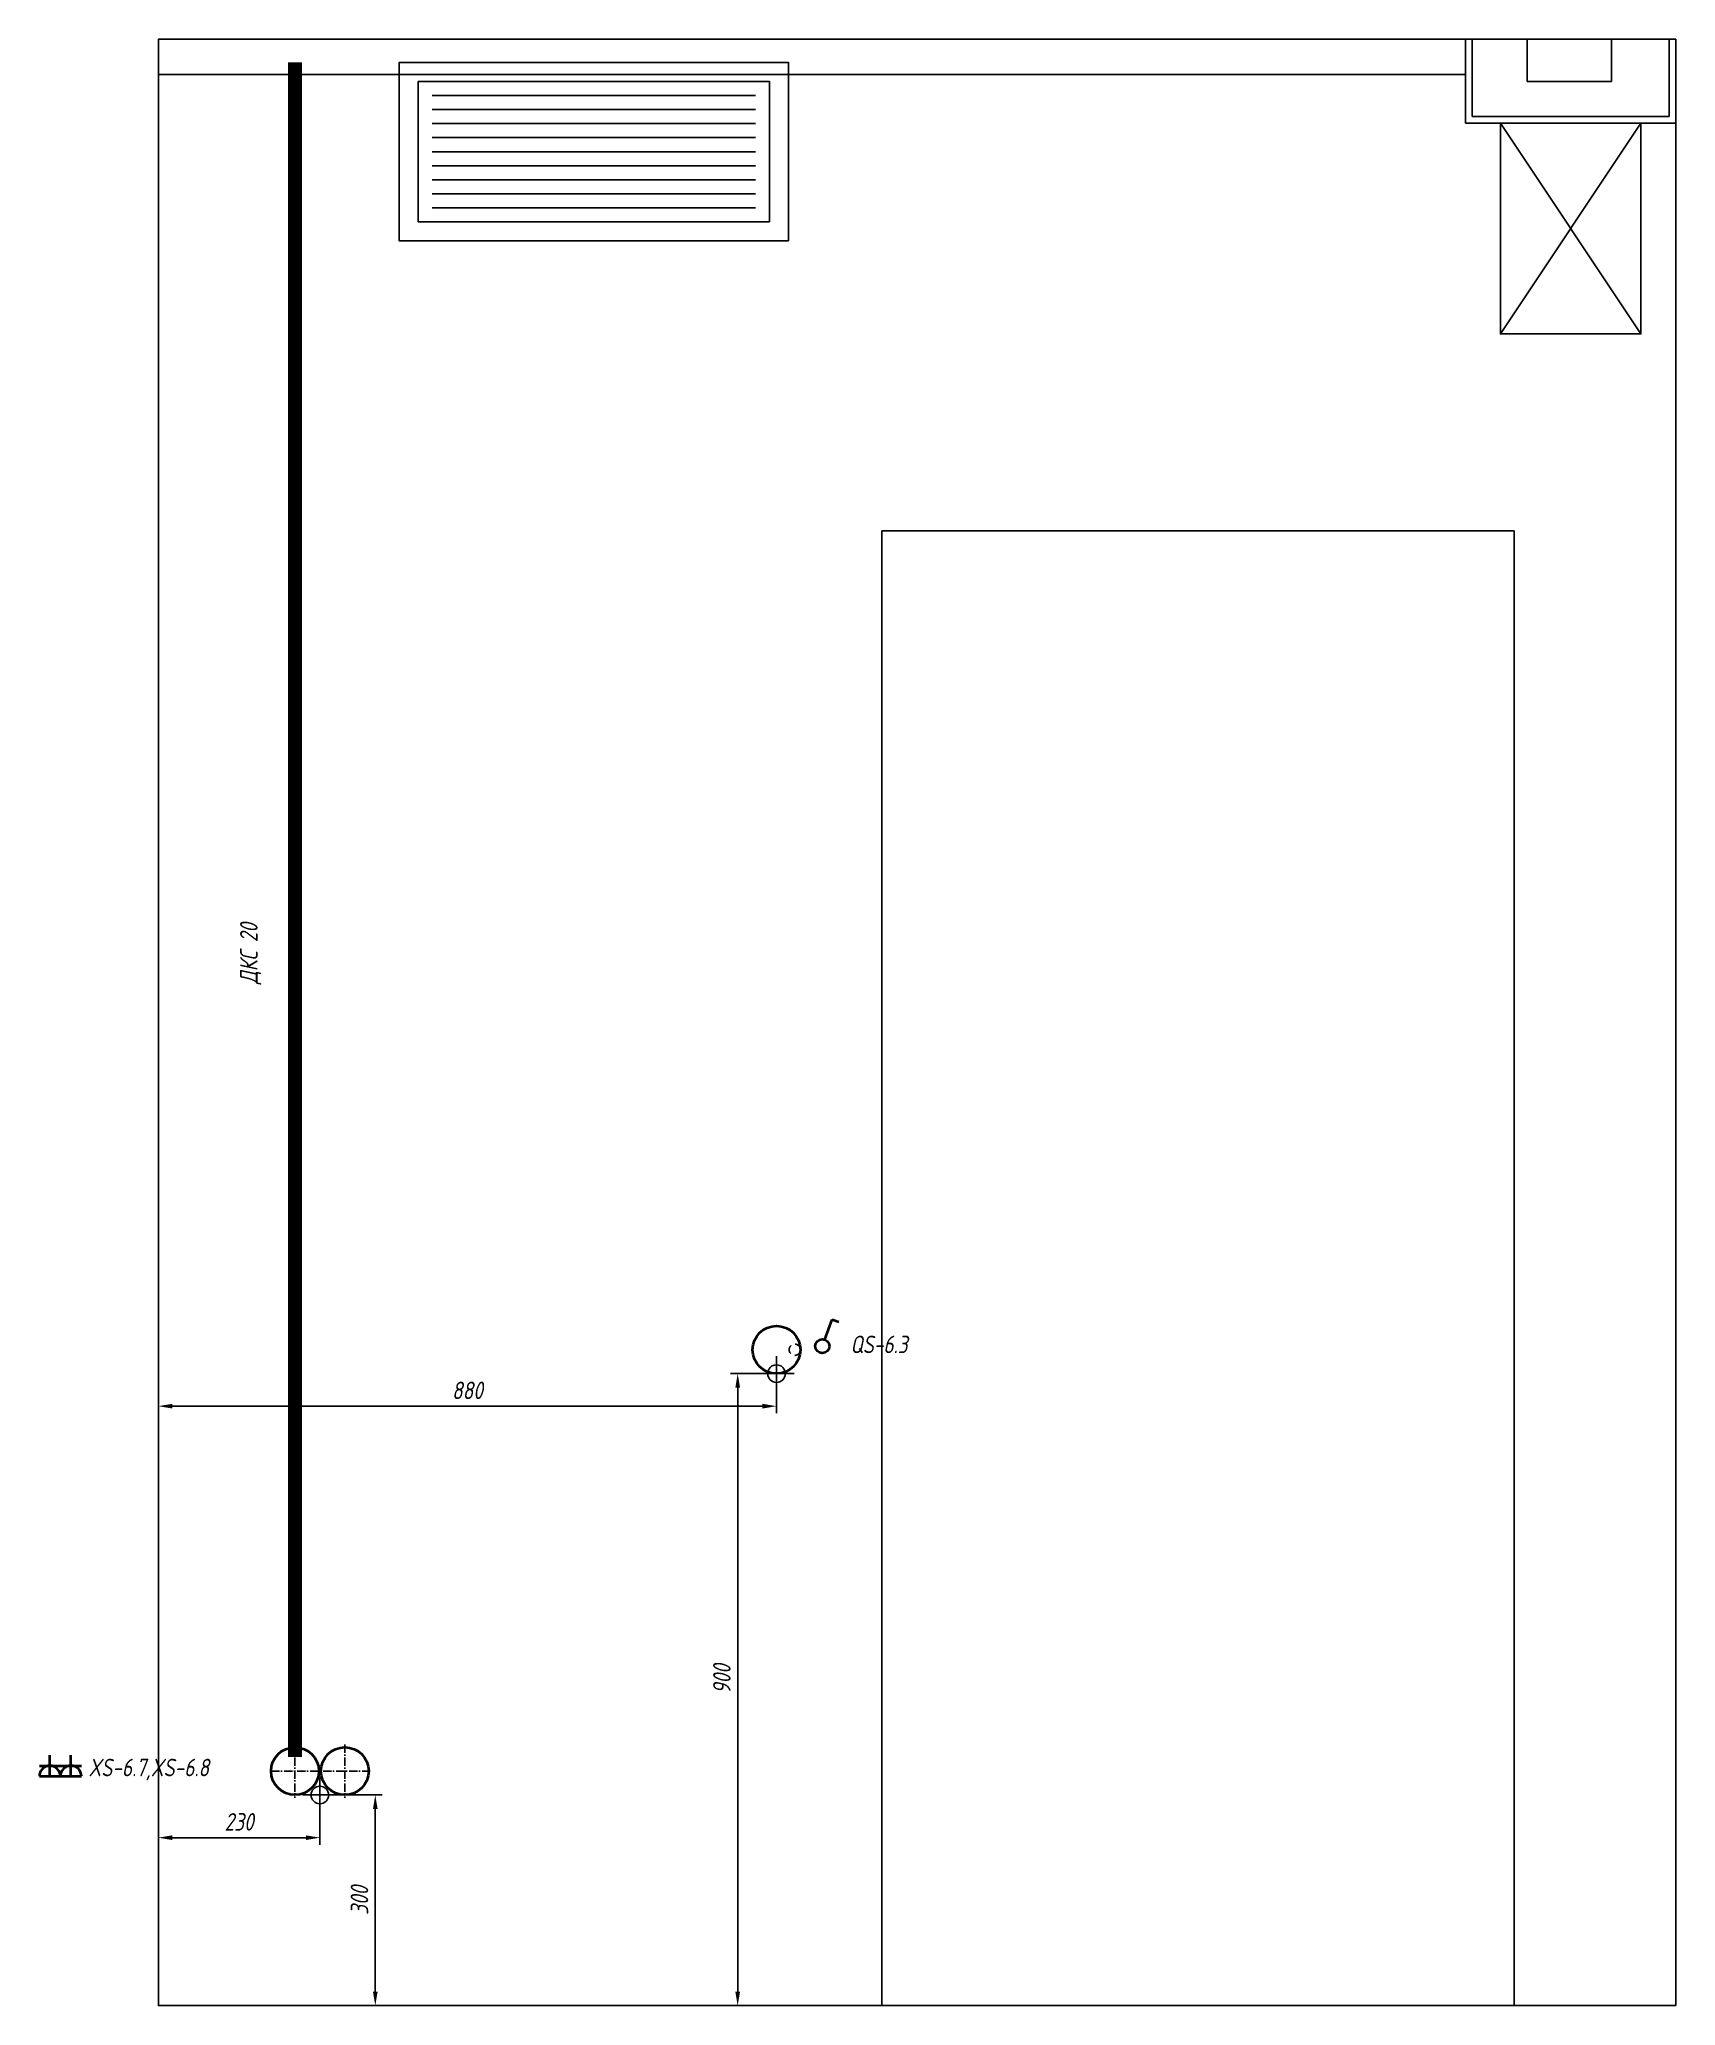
# Model space of a CAD drawing. Header units: millimetres. Extents: x -36498 to 56557, y -58468 to 154.
# Drawn here: x 1983 to 4313, y -44400 to -41600 of the extents above; entities that cross this region are included whole.
import ezdxf

# ---------------------------------------------------------------- set-up
doc = ezdxf.new("R2010")
doc.units = ezdxf.units.MM
doc.header["$PDMODE"] = 34
doc.header["$PDSIZE"] = 25
doc.linetypes.add('ACAD_ISO10W100', pattern=[18.5, 12, -3, 0.5, -3])
doc.linetypes.add('DASHED', pattern=[19.05, 12.7, -6.35])
for name, color, linetype in [('01 Черновое', 7, 'Continuous'), ('02 ОВиК', 7, 'Continuous'), ('02 Розетки', 7, 'Continuous'), ('03 Потолок', 7, 'Continuous'), ('04 Лючки', 7, 'Continuous'), ('04 Освещение', 7, 'Continuous'), ('11 Привязка размеры', 7, 'Continuous')]:
    doc.layers.add(name, color=color, linetype=linetype)
doc.styles.get("Standard").update_dxf_attribs({"font": 'Ubuntu-R.ttf'})
doc.styles.add('ГОСТ-ISOCPEUR', font='isocpeui.ttf', dxfattribs={"width": 0.8})
doc.dimstyles.new('ISO-25', dxfattribs={"dimtxt": 2.5, "dimasz": 2.5, "dimexe": 1.25, "dimexo": 0.625, "dimtad": 1, "dimtxsty": 'Standard', "dimcen": 2.5, "dimadec": 0, "dimazin": 0, "dimtfac": 1, "dimtmove": 0, "dimatfit": 3, "dimfxl": 1, "dimarcsym": 0})

msp = doc.modelspace()

# ---------------------------------------------------------------- texts
at = {"layer": '02 Розетки', "linetype": 'Continuous', "style": 'ГОСТ-ISOCPEUR', "width": 0.8}
msp.add_text('XS-6.7,XS-6.8', height=25, dxfattribs=at).set_placement((2053.4, -44073.1))
at = {"layer": '02 Розетки', "color": 1, "insert": (2299.3, -42944.9), "char_height": 25, "width": 270.313, "attachment_point": 7, "rotation": 90, "style": 'ГОСТ-ISOCPEUR'}
msp.add_mtext('{ДКС 20}', dxfattribs=at)
at = {"layer": '04 Освещение', "linetype": 'Continuous', "style": 'ГОСТ-ISOCPEUR', "width": 0.8}
msp.add_text('QS-6.3', height=25, dxfattribs=at).set_placement((3138, -43470.6))

# ---------------------------------------------------------------- blocks, each defined once
blk = doc.blocks.new('АП 500х200')
at = {"color": 0, "lineweight": -2}
for p, q in [((-507, 207), (-47, 207)), ((-507, 187), (-47, 187)), ((-507, 167), (-47, 167)), ((-507, 147), (-47, 147)), ((-507, 127), (-47, 127)), ((-507, 107), (-47, 107)), ((-507, 87), (-47, 87)), ((-507, 67), (-47, 67)), ((-507, 47), (-47, 47))]:
    blk.add_line(p, q, dxfattribs=at)
for points in [[(-554, 0), (-554, 254), (0, 254), (0, 0)], [(-527, 27), (-527, 227), (-27, 227), (-27, 27)]]:
    blk.add_lwpolyline(points, close=True, dxfattribs=at)
blk = doc.blocks.new('кнопка 1')
at = {"color": 0, "lineweight": -2}
for p, q in [((0.35, 0.94), (1.39, 3.78)), ((1.39, 3.78), (2.34, 3.45))]:
    blk.add_line(p, q, dxfattribs=at)
blk.add_circle((0, 0), 1, dxfattribs=at)
blk = doc.blocks.new('розетка скрытая трехполюсная')
at = {"color": 0, "lineweight": -2}
for p, q in [((0, 0), (0, 3)), ((-1.5, 1.5), (1.5, 1.5)), ((-1.5, 0), (1.5, 0))]:
    blk.add_line(p, q, dxfattribs=at)
blk.add_arc((0, 0), 1.5, 0, 180, dxfattribs=at)
blk = doc.blocks.new('*D182')
at = {"layer": '11 Привязка размеры', "color": 0, "lineweight": -2, "transparency": 16777216}
for p, q in [((2152.8, -44099.7), (2152.8, -44170.5)), ((2382.8, -44099.7), (2382.8, -44170.5)), ((2362.8, -44160.5), (2172.8, -44160.5))]:
    blk.add_line(p, q, dxfattribs=at)
at = {"layer": '11 Привязка размеры', "color": 0, "transparency": 16777216}
for points in [[(2172.8, -44157.2), (2172.8, -44163.9), (2152.8, -44160.5)], [(2362.8, -44163.9), (2362.8, -44157.2), (2382.8, -44160.5)]]:
    blk.add_solid(points, dxfattribs=at)
at = {"layer": 'Defpoints', "color": 0, "transparency": 16777216}
for p in [(2152.8, -44099.7), (2382.8, -44099.7), (2152.8, -44160.5)]:
    blk.add_point(p, dxfattribs=at)
at = {"layer": '11 Привязка размеры', "color": 0, "transparency": 16777216, "insert": (2267.8, -44138), "char_height": 25, "attachment_point": 5, "style": 'ГОСТ-ISOCPEUR'}
blk.add_mtext('230', dxfattribs=at)
blk = doc.blocks.new('*D183')
at = {"layer": '11 Привязка размеры', "color": 0, "lineweight": -2, "transparency": 16777216}
for p, q in [((2152.8, -43499.7), (2152.8, -43556.1)), ((3032.8, -43499.7), (3032.8, -43556.1)), ((3012.8, -43546.1), (2172.8, -43546.1))]:
    blk.add_line(p, q, dxfattribs=at)
at = {"layer": '11 Привязка размеры', "color": 0, "transparency": 16777216}
for points in [[(2172.8, -43542.7), (2172.8, -43549.4), (2152.8, -43546.1)], [(3012.8, -43549.4), (3012.8, -43542.7), (3032.8, -43546.1)]]:
    blk.add_solid(points, dxfattribs=at)
at = {"layer": 'Defpoints', "color": 0, "transparency": 16777216}
for p in [(2152.8, -43499.7), (3032.8, -43499.7), (2152.8, -43546.1)]:
    blk.add_point(p, dxfattribs=at)
at = {"layer": '11 Привязка размеры', "color": 0, "transparency": 16777216, "insert": (2592.8, -43523.6), "char_height": 25, "attachment_point": 5, "style": 'ГОСТ-ISOCPEUR'}
blk.add_mtext('880', dxfattribs=at)
blk = doc.blocks.new('*D184')
at = {"layer": '11 Привязка размеры', "color": 0, "lineweight": -2, "transparency": 16777216}
for p, q in [((3032.8, -43499.7), (2967.5, -43499.7)), ((2977.5, -43519.7), (2977.5, -44379.7)), ((3182.8, -44399.7), (2967.5, -44399.7))]:
    blk.add_line(p, q, dxfattribs=at)
at = {"layer": '11 Привязка размеры', "color": 0, "transparency": 16777216}
for points in [[(2980.9, -43519.7), (2974.2, -43519.7), (2977.5, -43499.7)], [(2974.2, -44379.7), (2980.9, -44379.7), (2977.5, -44399.7)]]:
    blk.add_solid(points, dxfattribs=at)
at = {"layer": 'Defpoints', "color": 0, "transparency": 16777216}
for p in [(3032.8, -43499.7), (2977.5, -44399.7), (3182.8, -44399.7)]:
    blk.add_point(p, dxfattribs=at)
at = {"layer": '11 Привязка размеры', "color": 0, "transparency": 16777216, "insert": (2955, -43934.5), "char_height": 25, "attachment_point": 5, "rotation": 90, "style": 'ГОСТ-ISOCPEUR'}
blk.add_mtext('900', dxfattribs=at)
blk = doc.blocks.new('*D185')
at = {"layer": '11 Привязка размеры', "color": 0, "lineweight": -2, "transparency": 16777216}
for p, q in [((2382.8, -44099.7), (2471.6, -44099.7)), ((2461.6, -44119.7), (2461.6, -44379.7)), ((2383.4, -44399.7), (2471.6, -44399.7))]:
    blk.add_line(p, q, dxfattribs=at)
at = {"layer": '11 Привязка размеры', "color": 0, "transparency": 16777216}
for points in [[(2465, -44119.7), (2458.3, -44119.7), (2461.6, -44099.7)], [(2458.3, -44379.7), (2465, -44379.7), (2461.6, -44399.7)]]:
    blk.add_solid(points, dxfattribs=at)
at = {"layer": 'Defpoints', "color": 0, "transparency": 16777216}
for p in [(2382.8, -44099.7), (2383.4, -44399.7), (2461.6, -44399.7)]:
    blk.add_point(p, dxfattribs=at)
at = {"layer": '11 Привязка размеры', "color": 0, "transparency": 16777216, "insert": (2439.1, -44249.7), "char_height": 25, "attachment_point": 5, "rotation": 90, "style": 'ГОСТ-ISOCPEUR'}
blk.add_mtext('300', dxfattribs=at)

# ---------------------------------------------------------------- dimensions: what is measured, and where the dimension line sits
at = {"layer": '11 Привязка размеры'}
for base, p1, p2, picture, middle in [((2152.8, -43546.1), (3032.8, -43499.7), (2152.8, -43499.7), '*D183', (2592.8, -43523.6)), ((2152.8, -44160.5), (2382.8, -44099.7), (2152.8, -44099.7), '*D182', (2267.8, -44138))]:
    dim = msp.add_linear_dim(base=base, p1=p1, p2=p2, dimstyle='ISO-25', override={"dimtxt": 25, "dimasz": 20, "dimexe": 10, "dimexo": 0, "dimgap": 10, "dimdec": 0, "dimtxsty": 'ГОСТ-ISOCPEUR'}, dxfattribs=at)
    dim.commit()
    dim.dimension.update_dxf_attribs({"geometry": picture, "text_midpoint": middle})
dim = msp.add_linear_dim(base=(2977.5, -44399.7), p1=(3032.8, -43499.7), p2=(3182.8, -44399.7), angle=90, dimstyle='ISO-25', override={"dimtxt": 25, "dimasz": 20, "dimexe": 10, "dimexo": 0, "dimgap": 10, "dimdec": 0, "dimtxsty": 'ГОСТ-ISOCPEUR'}, dxfattribs=at)
dim.commit()
dim.dimension.update_dxf_attribs({"geometry": '*D184', "text_midpoint": (2977.5, -43934.5), "dimtype": 160})
dim = msp.add_linear_dim(base=(2461.6, -44399.7), p1=(2382.8, -44099.7), p2=(2383.4, -44399.7), angle=90, dimstyle='ISO-25', override={"dimtxt": 25, "dimasz": 20, "dimexe": 10, "dimexo": 0, "dimgap": 10, "dimdec": 0, "dimtxsty": 'ГОСТ-ISOCPEUR'}, dxfattribs=at)
dim.commit()
dim.dimension.update_dxf_attribs({"geometry": '*D185', "text_midpoint": (2439.1, -44249.7)})

# ---------------------------------------------------------------- linework, layer by layer
at = {"layer": '01 Черновое'}
for points in [[(4312.8, -44399.7), (4312.8, -41599.7), (2152.8, -41599.7), (2152.8, -44399.7)], [(4082.8, -42299.7), (4082.8, -44399.7), (3182.8, -44399.7), (3182.8, -42299.7)]]:
    msp.add_lwpolyline(points, close=True, dxfattribs=at)
at = {"layer": '02 ОВиК', "linetype": 'Continuous', "lineweight": -2, "flags": 128}
msp.add_lwpolyline([(4101.3, -41659.7), (4101.3, -41599.7), (4221.3, -41599.7), (4221.3, -41659.7)], close=True, dxfattribs=at)
at = {"layer": '02 Розетки', "color": 1, "flags": 128}
msp.add_lwpolyline([(2347.3, -44045.7, 20, 20, 0), (2347.3, -41632.7, 20, 20, 0)], format="xyseb", dxfattribs=at)
at = {"layer": '02 Розетки', "color": 1, "lineweight": 40}
for centre in [(2347.3, -44065.7), (2418.3, -44065.7)]:
    msp.add_circle(centre, 34, dxfattribs=at)
at = {"layer": '03 Потолок', "color": 1, "lineweight": -2}
for p, q in [((4013.8, -41719.2), (4013.8, -41599.7)), ((4023.3, -41709.7), (4023.3, -41599.7)), ((4303.3, -41709.7), (4303.3, -41599.7)), ((4312.8, -41719.2), (4312.8, -41599.7)), ((4013.8, -41719.2), (4312.8, -41719.2)), ((4023.3, -41709.7), (4303.3, -41709.7))]:
    msp.add_line(p, q, dxfattribs=at)
at = {"layer": '03 Потолок', "color": 1, "ltscale": 5}
msp.add_line((2152.8, -41649.7), (4013.8, -41649.7), dxfattribs=at)
at = {"layer": '04 Лючки', "color": 2, "lineweight": -2}
for p, q in [((4263.3, -42019.2), (4063.3, -41719.2)), ((4063.3, -42019.2), (4263.3, -41719.2))]:
    msp.add_line(p, q, dxfattribs=at)
msp.add_lwpolyline([(4263.3, -41719.2), (4263.3, -42019.2), (4063.3, -42019.2), (4063.3, -41719.2)], close=True, dxfattribs=at)
at = {"layer": '04 Освещение', "color": 3, "lineweight": 40}
msp.add_circle((3032.8, -43465.7), 34, dxfattribs=at)
at = {"layer": '04 Освещение', "color": 3, "linetype": 'DASHED'}
msp.add_circle((3058.8, -43465.7), 8, dxfattribs=at)
at = {"layer": '11 Привязка размеры', "linetype": 'ACAD_ISO10W100'}
for p, q in [((2347.3, -44027.8), (2347.3, -44103.6)), ((2418.3, -44027.8), (2418.3, -44103.6)), ((2313.3, -44065.7), (2452.3, -44065.7))]:
    msp.add_line(p, q, dxfattribs=at)
at = {"layer": '11 Привязка размеры', "lineweight": -2}
for p in [(3032.8, -43499.7), (2382.8, -44099.7)]:
    msp.add_point(p, dxfattribs=at)

# ---------------------------------------------------------------- block references
at = {"layer": '02 ОВиК', "color": 6, "xscale": -1}
msp.add_blockref('АП 500х200', (2495.8, -41886.7), dxfattribs=at)
at = {"layer": '02 Розетки', "color": 1, "lineweight": 40, "xscale": 10, "yscale": 10, "zscale": 10}
for p in [(1998.4, -44073.1), (2028.4, -44073.1)]:
    msp.add_blockref('розетка скрытая трехполюсная', p, dxfattribs=at)
at = {"layer": '04 Освещение', "color": 3, "lineweight": 40, "xscale": 10, "yscale": 10, "zscale": 10}
msp.add_blockref('кнопка 1', (3098, -43460.6), dxfattribs=at)

msp.set_redraw_order([(e.dxf.handle, doc.entitydb.next_handle()) for e in msp.query("TEXT MTEXT ATTDEF DIMENSION ARC_DIMENSION")])  # texts and dimensions are drawn at this point

doc.saveas('drawing.dxf')
